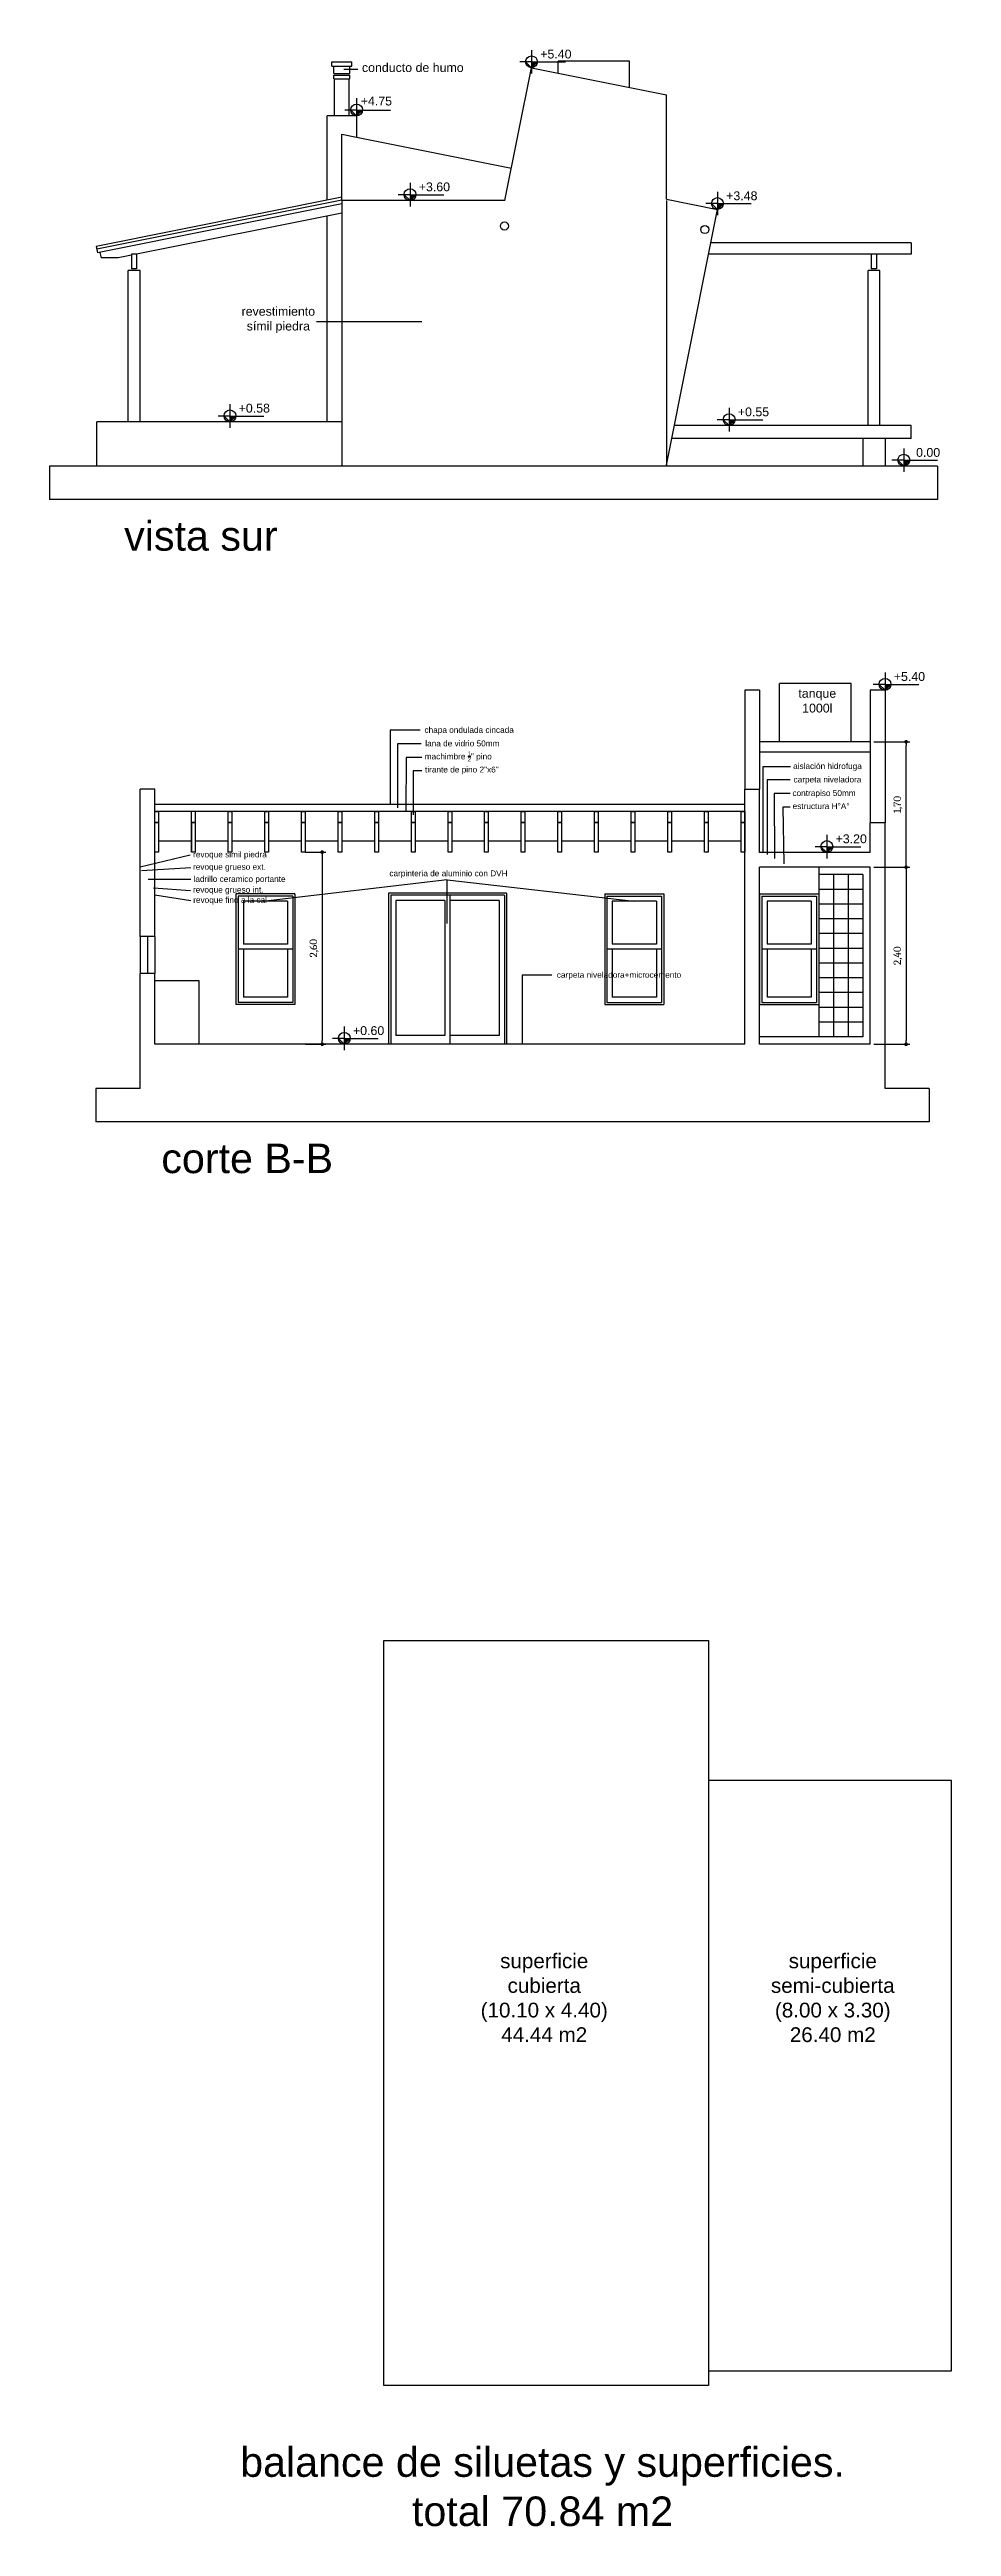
# Model space of a CAD drawing. Header units: millimetres. Extents: x 0 to 6982707, y 6395274 to 12792127.
# Drawn here: x 3491467.77 to 3491479.99, y 6396009.39 to 6396042.96 of the extents above; entities that cross this region are included whole.
import ezdxf

# ---------------------------------------------------------------- set-up
doc = ezdxf.new("R2010")
doc.units = ezdxf.units.MM
doc.header["$LTSCALE"] = 0.01
doc.layers.add('loteo', color=4, linetype='Continuous')
doc.layers.add('mamposteria', color=3, linetype='Continuous')
doc.styles.add('ARIAL', font='arial.ttf')
doc.styles.get("Standard").update_dxf_attribs({"font": 'Cambria.ttf'})
doc.dimstyles.new('150', dxfattribs={"dimtxt": 0.1, "dimasz": 0.05, "dimexe": 0.05, "dimexo": 0.05, "dimgap": 0.05, "dimtad": 1, "dimzin": 1, "dimtxsty": 'Standard', "dimblk": 'DOT', "dimcen": 0.05, "dimaunit": 1, "dimadec": 4, "dimazin": 0, "dimtfac": 1, "dimtmove": 0, "dimatfit": 3, "dimldrblk": 'DOT', "dimfxl": 1, "dimarcsym": 0})

msp = doc.modelspace()

# ---------------------------------------------------------------- texts
at = {"layer": 'loteo', "ltscale": 0.01, "char_height": 0.2, "attachment_point": 1, "style": 'ARIAL'}
for s, width, insert in [('\\pxqc;{\\H2x;vista sur}', 10.11083, (3491464.762, 6396036.571)), ('\\pxqc;{\\H2x;corte B-B}', 10.11083, (3491465.39, 6396028.133)), ('\\pxqc;superficie cubierta\\P(10.10 x 4.40)\\P44.44 m2', 2.13857, (3491473.403, 6396017.154)), ('\\pxqc;superficie semi-cubierta\\P(8.00 x 3.30)\\P26.40 m2', 2.13857, (3491477.315, 6396017.154)), ('\\pxqc;{\\H2x;balance de siluetas y superficies.\\Ptotal 70.84 m2}', 10.11083, (3491469.394, 6396010.46))]:
    msp.add_mtext_dynamic_manual_height_columns(s, width=width, gutter_width=1, heights=[0], dxfattribs=dict(at, insert=insert))
at = {"layer": 'mamposteria', "color": 251, "ltscale": 0.03, "attachment_point": 1, "style": 'ARIAL'}
for s, insert, char_height in [('\\pxqc;conducto de humo', (3491471.621, 6396042.78), 0.12), ('\\pxqc;+5.40', (3491473.561, 6396042.963), 0.12), ('\\pxqc;+4.75', (3491471.127, 6396042.326), 0.12), ('\\pxqc;+3.60', (3491471.914, 6396041.163), 0.12), ('\\pxqc;+3.48', (3491476.082, 6396041.042), 0.12), ('\\pxqc;revestimiento\\Psímil piedra', (3491469.798, 6396039.476), 0.12), ('\\pxqc;+0.58', (3491469.472, 6396038.163), 0.12), ('\\pxqc;+0.55', (3491476.24, 6396038.113), 0.12), ('\\pxqc;0.00', (3491478.608, 6396037.563), 0.12), ('\\pxqc;+5.40', (3491478.354, 6396034.525), 0.12), ('\\pxqc;tanque \\P1000l', (3491477.105, 6396034.297), 0.12), ('\\pxqc;chapa ondulada cincada', (3491472.385, 6396033.781), 0.08), ('\\A1;\\pxqc;machimbre {\\H0.7x;\\S1/2;}" pino', (3491472.237, 6396033.449), 0.08), ('\\pxqc;lana de vidrio 50mm', (3491472.293, 6396033.598), 0.08), ('\\A1;\\pxqc;tirante de pino 2"x6"', (3491472.286, 6396033.244), 0.08), ('\\pxqc;aislación hidrofuga', (3491477.243, 6396033.291), 0.08), ('\\pxqc;carpeta niveladora', (3491477.243, 6396033.109), 0.08), ('\\pxqc;contrapiso 50mm', (3491477.197, 6396032.925), 0.08), ('\\A1;\\pxqc;estructura H°A°', (3491477.157, 6396032.748), 0.08), ('\\pxqc;revoque simil piedra', (3491469.142, 6396032.093), 0.08), ('\\pxqc;+3.20', (3491477.565, 6396032.325), 0.12), ('\\pxqc;revoque grueso ext.', (3491469.135, 6396031.925), 0.08), ('\\A1;\\pxqc;ladrillo ceramico portante', (3491469.272, 6396031.76), 0.08), ('\\pxqc;carpinteria de aluminio con DVH', (3491472.105, 6396031.837), 0.08), ('\\pxqc;revoque grueso int.', (3491469.119, 6396031.615), 0.08), ('\\A1;\\pxqc;revoque fino a la cal', (3491469.144, 6396031.477), 0.08), ('\\pxqc;carpeta niveladora+microcemento', (3491474.417, 6396030.461), 0.08), ('\\pxqc;+0.60', (3491471.022, 6396029.725), 0.12)]:
    msp.add_mtext_dynamic_manual_height_columns(s, width=2.13857, gutter_width=1, heights=[0], dxfattribs=dict(at, insert=insert, char_height=char_height))

# ---------------------------------------------------------------- blocks, each defined once
blk = doc.blocks.new('_Dot')
at = {"color": 0, "linetype": 'ByBlock', "lineweight": -2}
blk.add_line((-0.5, 0), (-1, 0), dxfattribs=at)
at = {"color": 0, "linetype": 'ByBlock', "const_width": 0.5}
blk.add_lwpolyline([(-0.25, 0, 1), (0.25, 0, 1)], format="xyb", close=True, dxfattribs=at)
blk = doc.blocks.new('*D26')
at = {"layer": 'Defpoints', "color": 0, "ltscale": 0.03, "transparency": 16777216}
for p in [(3491471.185, 6396032.084), (3491471.185, 6396029.48), (3491471.462, 6396029.48)]:
    blk.add_point(p, dxfattribs=at)
at = {"layer": 'mamposteria', "color": 0, "lineweight": -2, "ltscale": 0.03, "transparency": 16777216}
for p, q in [((3491471.235, 6396032.084), (3491471.512, 6396032.084)), ((3491471.462, 6396032.034), (3491471.462, 6396029.53)), ((3491471.235, 6396029.48), (3491471.512, 6396029.48))]:
    blk.add_line(p, q, dxfattribs=at)
at = {"layer": 'mamposteria', "color": 0, "lineweight": -2, "ltscale": 0.03, "transparency": 16777216, "xscale": 0.05, "yscale": 0.05, "zscale": 0.05}
for p, rotation in [((3491471.462, 6396032.084), 90), ((3491471.462, 6396029.48), 270)]:
    blk.add_blockref('_Dot', p, dxfattribs=dict(at, rotation=rotation))
at = {"layer": 'mamposteria', "color": 0, "ltscale": 0.03, "transparency": 16777216, "insert": (3491471.352, 6396030.782), "char_height": 0.1, "attachment_point": 5, "rotation": 90}
blk.add_mtext('2,60', dxfattribs=at)
blk = doc.blocks.new('*D27')
at = {"layer": 'Defpoints', "color": 0, "ltscale": 0.03, "transparency": 16777216}
for p in [(3491478.893, 6396031.88), (3491478.893, 6396029.48), (3491479.378, 6396029.48)]:
    blk.add_point(p, dxfattribs=at)
at = {"layer": 'mamposteria', "color": 0, "lineweight": -2, "ltscale": 0.03, "transparency": 16777216}
for p, q in [((3491478.943, 6396031.88), (3491479.428, 6396031.88)), ((3491479.378, 6396031.83), (3491479.378, 6396029.53)), ((3491478.943, 6396029.48), (3491479.428, 6396029.48))]:
    blk.add_line(p, q, dxfattribs=at)
at = {"layer": 'mamposteria', "color": 0, "lineweight": -2, "ltscale": 0.03, "transparency": 16777216, "xscale": 0.05, "yscale": 0.05, "zscale": 0.05}
for p, rotation in [((3491479.378, 6396031.88), 90), ((3491479.378, 6396029.48), 270)]:
    blk.add_blockref('_Dot', p, dxfattribs=dict(at, rotation=rotation))
at = {"layer": 'mamposteria', "color": 0, "ltscale": 0.03, "transparency": 16777216, "insert": (3491479.268, 6396030.68), "char_height": 0.1, "attachment_point": 5, "rotation": 90}
blk.add_mtext('2,40', dxfattribs=at)
blk = doc.blocks.new('*D28')
at = {"layer": 'Defpoints', "color": 0, "ltscale": 0.03, "transparency": 16777216}
for p in [(3491478.893, 6396033.58), (3491479.378, 6396033.58), (3491478.893, 6396031.88)]:
    blk.add_point(p, dxfattribs=at)
at = {"layer": 'mamposteria', "color": 0, "lineweight": -2, "ltscale": 0.03, "transparency": 16777216}
for p, q in [((3491478.943, 6396033.58), (3491479.428, 6396033.58)), ((3491479.378, 6396031.93), (3491479.378, 6396033.53)), ((3491478.943, 6396031.88), (3491479.428, 6396031.88))]:
    blk.add_line(p, q, dxfattribs=at)
at = {"layer": 'mamposteria', "color": 0, "lineweight": -2, "ltscale": 0.03, "transparency": 16777216, "xscale": 0.05, "yscale": 0.05, "zscale": 0.05}
for p, rotation in [((3491479.378, 6396033.58), 90), ((3491479.378, 6396031.88), 270)]:
    blk.add_blockref('_Dot', p, dxfattribs=dict(at, rotation=rotation))
at = {"layer": 'mamposteria', "color": 0, "ltscale": 0.03, "transparency": 16777216, "insert": (3491479.268, 6396032.73), "char_height": 0.1, "attachment_point": 5, "rotation": 90}
blk.add_mtext('1,70', dxfattribs=at)

# ---------------------------------------------------------------- dimensions: what is measured, and where the dimension line sits
at = {"layer": 'mamposteria', "color": 251, "ltscale": 0.03}
for base, p1, p2, picture, middle in [((3491479.378, 6396033.58), (3491478.893, 6396031.88), (3491478.893, 6396033.58), '*D28', (3491479.268, 6396032.73)), ((3491471.462, 6396029.48), (3491471.185, 6396032.084), (3491471.185, 6396029.48), '*D26', (3491471.352, 6396030.782)), ((3491479.378, 6396029.48), (3491478.893, 6396031.88), (3491478.893, 6396029.48), '*D27', (3491479.268, 6396030.68))]:
    dim = msp.add_linear_dim(base=base, p1=p1, p2=p2, angle=90, dimstyle='150', dxfattribs=at)
    dim.commit()
    dim.dimension.update_dxf_attribs({"geometry": picture, "text_midpoint": middle})

# ---------------------------------------------------------------- hatches: boundary and pattern name
at = {"layer": 'mamposteria', "ltscale": 0.03}
h = msp.add_hatch(color=251, dxfattribs=at)
h.dxf.hatch_style = 1
h.paths.add_polyline_path([(3491474.38, 6396042.796), (3491474.3, 6396042.796), (3491474.3, 6396042.718)])
h = msp.add_hatch(color=251, dxfattribs=at)
h.dxf.hatch_style = 1
h.paths.add_polyline_path([(3491472.007, 6396042.144), (3491471.928, 6396042.144), (3491471.928, 6396042.066)])
h = msp.add_hatch(color=251, dxfattribs=at)
h.dxf.hatch_style = 1
h.paths.add_polyline_path([(3491472.733, 6396040.996), (3491472.653, 6396040.996), (3491472.653, 6396040.918)])
h = msp.add_hatch(color=251, dxfattribs=at)
h.dxf.hatch_style = 1
h.paths.add_polyline_path([(3491476.901, 6396040.876), (3491476.821, 6396040.876), (3491476.821, 6396040.797)])
h = msp.add_hatch(color=251, dxfattribs=at)
h.dxf.hatch_style = 1
h.paths.add_polyline_path([(3491470.291, 6396037.996), (3491470.211, 6396037.996), (3491470.211, 6396037.918)])
h = msp.add_hatch(color=251, dxfattribs=at)
h.dxf.hatch_style = 1
h.paths.add_polyline_path([(3491477.059, 6396037.946), (3491476.979, 6396037.946), (3491476.979, 6396037.868)])
h = msp.add_hatch(color=251, dxfattribs=at)
h.dxf.hatch_style = 1
h.paths.add_polyline_path([(3491479.427, 6396037.396), (3491479.347, 6396037.396), (3491479.347, 6396037.318)])
h = msp.add_hatch(color=251, dxfattribs=at)
h.dxf.hatch_style = 1
h.paths.add_polyline_path([(3491479.173, 6396034.358), (3491479.093, 6396034.358), (3491479.093, 6396034.28)])
h = msp.add_hatch(color=251, dxfattribs=at)
h.dxf.hatch_style = 1
h.paths.add_polyline_path([(3491478.384, 6396032.158), (3491478.304, 6396032.158), (3491478.304, 6396032.08)])
h = msp.add_hatch(color=251, dxfattribs=at)
h.dxf.hatch_style = 1
h.paths.add_polyline_path([(3491471.841, 6396029.558), (3491471.761, 6396029.558), (3491471.761, 6396029.48)])

# ---------------------------------------------------------------- linework, layer by layer
at = {"layer": 'loteo', "ltscale": 0.01}
for p, q in [((3491471.593, 6396042.797), (3491471.863, 6396042.797)), ((3491471.593, 6396042.741), (3491471.593, 6396042.797)), ((3491471.863, 6396042.741), (3491471.863, 6396042.797)), ((3491475.629, 6396042.808), (3491474.659, 6396042.808)), ((3491475.629, 6396042.452), (3491475.629, 6396042.808)), ((3491471.593, 6396042.741), (3491471.863, 6396042.741)), ((3491471.618, 6396042.741), (3491471.838, 6396042.741)), ((3491471.618, 6396042.641), (3491471.618, 6396042.741)), ((3491471.618, 6396042.641), (3491471.838, 6396042.641)), ((3491471.618, 6396042.616), (3491471.838, 6396042.616)), ((3491471.618, 6396042.566), (3491471.618, 6396042.616)), ((3491471.618, 6396042.566), (3491471.838, 6396042.566)), ((3491471.628, 6396042.066), (3491471.628, 6396042.566)), ((3491471.628, 6396042.066), (3491471.628, 6396042.566)), ((3491471.828, 6396042.066), (3491471.828, 6396042.566)), ((3491471.838, 6396042.641), (3491471.838, 6396042.741)), ((3491471.838, 6396042.566), (3491471.838, 6396042.616)), ((3491473.94, 6396040.918), (3491474.3, 6396042.718)), ((3491474.3, 6396042.718), (3491476.128, 6396042.352)), ((3491476.128, 6396040.936), (3491476.128, 6396042.352)), ((3491471.528, 6396040.921), (3491471.528, 6396042.066)), ((3491471.928, 6396042.066), (3491471.528, 6396042.066)), ((3491471.728, 6396040.918), (3491471.728, 6396041.816)), ((3491471.728, 6396041.816), (3491471.928, 6396041.776)), ((3491471.928, 6396042.066), (3491471.928, 6396041.776)), ((3491471.928, 6396041.776), (3491474.028, 6396041.356)), ((3491471.728, 6396040.961), (3491468.398, 6396040.296)), ((3491471.728, 6396040.921), (3491468.406, 6396040.256)), ((3491471.728, 6396040.871), (3491468.415, 6396040.208)), ((3491471.728, 6396040.918), (3491471.728, 6396037.318)), ((3491473.94, 6396040.918), (3491471.728, 6396040.918)), ((3491476.131, 6396040.956), (3491476.128, 6396040.956)), ((3491476.128, 6396040.936), (3491476.821, 6396040.797)), ((3491476.128, 6396040.918), (3491476.128, 6396037.318)), ((3491476.73, 6396040.342), (3491476.821, 6396040.797)), ((3491471.728, 6396040.748), (3491468.946, 6396040.192)), ((3491471.528, 6396037.918), (3491471.528, 6396040.708)), ((3491468.398, 6396040.296), (3491468.415, 6396040.208)), ((3491468.449, 6396040.215), (3491468.464, 6396040.142)), ((3491468.696, 6396040.142), (3491468.464, 6396040.142)), ((3491468.696, 6396040.142), (3491468.551, 6396040.142)), ((3491468.876, 6396040.178), (3491468.696, 6396040.142)), ((3491468.911, 6396040.192), (3491468.876, 6396040.192)), ((3491468.876, 6396040.192), (3491468.876, 6396039.992)), ((3491468.946, 6396040.192), (3491468.911, 6396040.192)), ((3491468.946, 6396040.192), (3491468.946, 6396039.992)), ((3491476.128, 6396037.328), (3491476.73, 6396040.342)), ((3491479.448, 6396040.192), (3491476.7, 6396040.192)), ((3491479.448, 6396040.342), (3491476.73, 6396040.342)), ((3491478.942, 6396040.192), (3491478.907, 6396040.192)), ((3491478.907, 6396040.192), (3491478.907, 6396039.992)), ((3491478.977, 6396040.192), (3491478.942, 6396040.192)), ((3491478.977, 6396040.192), (3491478.977, 6396039.992)), ((3491479.448, 6396040.342), (3491479.448, 6396040.192)), ((3491468.832, 6396037.918), (3491468.832, 6396039.969)), ((3491468.992, 6396039.969), (3491468.832, 6396039.969)), ((3491468.946, 6396039.992), (3491468.876, 6396039.992)), ((3491468.992, 6396037.918), (3491468.992, 6396039.969)), ((3491478.863, 6396037.868), (3491478.863, 6396039.969)), ((3491479.023, 6396039.969), (3491478.863, 6396039.969)), ((3491478.977, 6396039.992), (3491478.907, 6396039.992)), ((3491479.023, 6396037.868), (3491479.023, 6396039.969)), ((3491468.408, 6396037.318), (3491468.408, 6396037.918)), ((3491471.728, 6396037.918), (3491468.408, 6396037.918)), ((3491479.448, 6396037.868), (3491476.236, 6396037.868)), ((3491479.448, 6396037.693), (3491479.448, 6396037.868)), ((3491479.448, 6396037.693), (3491476.201, 6396037.693)), ((3491478.793, 6396037.693), (3491478.793, 6396037.318)), ((3491479.093, 6396037.693), (3491479.093, 6396037.318)), ((3491477.393, 6396034.28), (3491477.193, 6396034.28)), ((3491477.193, 6396034.28), (3491477.193, 6396032.938)), ((3491477.393, 6396034.28), (3491477.393, 6396032.938)), ((3491478.633, 6396034.37), (3491477.663, 6396034.37)), ((3491477.663, 6396033.58), (3491477.663, 6396034.37)), ((3491478.633, 6396033.58), (3491478.633, 6396034.37)), ((3491479.093, 6396034.28), (3491478.893, 6396034.28)), ((3491478.893, 6396034.28), (3491478.893, 6396032.48)), ((3491479.093, 6396034.28), (3491479.093, 6396032.48)), ((3491478.893, 6396033.58), (3491477.393, 6396033.58)), ((3491478.893, 6396033.44), (3491477.393, 6396033.44)), ((3491478.633, 6396033.58), (3491477.663, 6396033.58)), ((3491469.243, 6396032.484), (3491469.243, 6396032.084)), ((3491469.69, 6396032.484), (3491469.69, 6396032.084)), ((3491469.74, 6396032.484), (3491469.74, 6396032.084)), ((3491469.69, 6396032.235), (3491469.243, 6396032.235)), ((3491470.187, 6396032.235), (3491469.74, 6396032.235)), ((3491470.684, 6396032.235), (3491470.237, 6396032.235)), ((3491471.18, 6396032.235), (3491470.734, 6396032.235)), ((3491471.677, 6396032.235), (3491471.23, 6396032.235)), ((3491472.174, 6396032.235), (3491471.727, 6396032.235)), ((3491472.671, 6396032.235), (3491472.224, 6396032.235)), ((3491473.168, 6396032.235), (3491472.721, 6396032.235)), ((3491473.664, 6396032.235), (3491473.218, 6396032.235)), ((3491474.161, 6396032.235), (3491473.714, 6396032.235)), ((3491474.658, 6396032.235), (3491474.211, 6396032.235)), ((3491475.155, 6396032.235), (3491474.708, 6396032.235)), ((3491475.652, 6396032.235), (3491475.205, 6396032.235)), ((3491476.148, 6396032.235), (3491475.702, 6396032.235)), ((3491476.645, 6396032.235), (3491476.198, 6396032.235)), ((3491477.143, 6396032.235), (3491476.695, 6396032.235)), ((3491478.193, 6396031.88), (3491478.193, 6396029.58)), ((3491478.793, 6396031.78), (3491478.193, 6396031.78)), ((3491478.393, 6396031.78), (3491478.393, 6396029.58)), ((3491478.593, 6396031.78), (3491478.593, 6396029.58)), ((3491478.793, 6396031.78), (3491478.793, 6396029.58)), ((3491470.293, 6396031.518), (3491470.293, 6396030.018)), ((3491471.093, 6396031.518), (3491470.293, 6396031.518)), ((3491470.323, 6396031.488), (3491470.323, 6396030.048)), ((3491471.063, 6396031.488), (3491470.323, 6396031.488)), ((3491470.393, 6396031.418), (3491470.393, 6396030.838)), ((3491470.993, 6396031.418), (3491470.393, 6396031.418)), ((3491470.993, 6396031.418), (3491470.993, 6396030.838)), ((3491471.063, 6396031.488), (3491471.063, 6396030.048)), ((3491471.093, 6396031.518), (3491471.093, 6396030.018)), ((3491472.362, 6396031.53), (3491472.362, 6396029.48)), ((3491472.362, 6396031.53), (3491472.362, 6396029.48)), ((3491473.962, 6396031.53), (3491472.362, 6396031.53)), ((3491472.392, 6396031.5), (3491472.392, 6396029.48)), ((3491473.932, 6396031.5), (3491472.392, 6396031.5)), ((3491472.462, 6396031.43), (3491472.462, 6396029.6)), ((3491473.123, 6396031.43), (3491472.462, 6396031.43)), ((3491473.123, 6396031.43), (3491473.123, 6396029.6)), ((3491473.193, 6396031.5), (3491473.193, 6396029.48)), ((3491473.193, 6396031.5), (3491473.193, 6396029.48)), ((3491473.862, 6396031.43), (3491473.193, 6396031.43)), ((3491473.862, 6396031.43), (3491473.862, 6396029.6)), ((3491473.932, 6396031.5), (3491473.932, 6396029.48)), ((3491473.962, 6396031.53), (3491473.962, 6396029.48)), ((3491475.293, 6396031.518), (3491475.293, 6396030.018)), ((3491475.293, 6396031.518), (3491476.093, 6396031.518)), ((3491475.323, 6396031.488), (3491475.323, 6396030.048)), ((3491475.323, 6396031.488), (3491476.063, 6396031.488)), ((3491475.393, 6396031.418), (3491475.393, 6396030.838)), ((3491475.993, 6396031.418), (3491475.393, 6396031.418)), ((3491475.993, 6396031.418), (3491475.993, 6396030.838)), ((3491476.063, 6396031.488), (3491476.063, 6396030.048)), ((3491476.093, 6396031.518), (3491476.093, 6396030.018)), ((3491477.393, 6396031.518), (3491477.393, 6396030.018)), ((3491477.393, 6396031.518), (3491478.193, 6396031.518)), ((3491477.423, 6396031.488), (3491477.423, 6396030.048)), ((3491477.423, 6396031.488), (3491478.163, 6396031.488)), ((3491477.493, 6396031.418), (3491477.493, 6396030.838)), ((3491478.093, 6396031.418), (3491477.493, 6396031.418)), ((3491478.093, 6396031.418), (3491478.093, 6396030.838)), ((3491478.163, 6396031.488), (3491478.163, 6396030.048)), ((3491478.793, 6396031.58), (3491478.193, 6396031.58)), ((3491478.193, 6396031.518), (3491478.193, 6396030.018)), ((3491478.793, 6396031.38), (3491478.193, 6396031.38)), ((3491478.793, 6396031.18), (3491478.193, 6396031.18)), ((3491468.993, 6396030.94), (3491468.993, 6396030.44)), ((3491469.093, 6396030.94), (3491469.093, 6396030.44)), ((3491469.193, 6396030.94), (3491469.193, 6396030.44)), ((3491471.063, 6396030.768), (3491470.323, 6396030.768)), ((3491470.993, 6396030.838), (3491470.393, 6396030.838)), ((3491470.393, 6396030.768), (3491470.393, 6396030.118)), ((3491470.993, 6396030.768), (3491470.993, 6396030.118)), ((3491476.063, 6396030.768), (3491475.323, 6396030.768)), ((3491475.993, 6396030.838), (3491475.393, 6396030.838)), ((3491475.393, 6396030.768), (3491475.393, 6396030.118)), ((3491475.993, 6396030.768), (3491475.993, 6396030.118)), ((3491478.163, 6396030.768), (3491477.423, 6396030.768)), ((3491478.093, 6396030.838), (3491477.493, 6396030.838)), ((3491477.493, 6396030.768), (3491477.493, 6396030.118)), ((3491478.093, 6396030.768), (3491478.093, 6396030.118)), ((3491478.793, 6396030.98), (3491478.193, 6396030.98)), ((3491478.793, 6396030.78), (3491478.193, 6396030.78)), ((3491478.793, 6396030.58), (3491478.193, 6396030.58)), ((3491478.793, 6396030.38), (3491478.193, 6396030.38)), ((3491469.793, 6396030.34), (3491469.193, 6396030.34)), ((3491469.793, 6396029.48), (3491469.793, 6396030.34)), ((3491471.063, 6396030.048), (3491470.323, 6396030.048)), ((3491470.993, 6396030.118), (3491470.393, 6396030.118)), ((3491475.323, 6396030.048), (3491476.063, 6396030.048)), ((3491475.993, 6396030.118), (3491475.393, 6396030.118)), ((3491477.423, 6396030.048), (3491478.163, 6396030.048)), ((3491478.093, 6396030.118), (3491477.493, 6396030.118)), ((3491478.793, 6396030.18), (3491478.193, 6396030.18)), ((3491471.093, 6396030.018), (3491470.293, 6396030.018)), ((3491475.293, 6396030.018), (3491476.093, 6396030.018)), ((3491477.393, 6396030.018), (3491478.193, 6396030.018)), ((3491478.793, 6396029.98), (3491478.193, 6396029.98)), ((3491478.793, 6396029.78), (3491478.193, 6396029.78)), ((3491473.123, 6396029.6), (3491472.462, 6396029.6)), ((3491473.862, 6396029.6), (3491473.193, 6396029.6)), ((3491478.793, 6396029.58), (3491477.393, 6396029.58))]:
    msp.add_line(p, q, dxfattribs=at)
for points in [[(3491469.193, 6396032.484), (3491469.243, 6396032.484), (3491469.243, 6396032.084), (3491469.193, 6396032.084)], [(3491469.69, 6396032.484), (3491469.74, 6396032.484), (3491469.74, 6396032.084), (3491469.69, 6396032.084)], [(3491470.187, 6396032.484), (3491470.237, 6396032.484), (3491470.237, 6396032.084), (3491470.187, 6396032.084)], [(3491470.684, 6396032.484), (3491470.734, 6396032.484), (3491470.734, 6396032.084), (3491470.684, 6396032.084)], [(3491471.18, 6396032.484), (3491471.23, 6396032.484), (3491471.23, 6396032.084), (3491471.18, 6396032.084)], [(3491471.677, 6396032.484), (3491471.727, 6396032.484), (3491471.727, 6396032.084), (3491471.677, 6396032.084)], [(3491472.174, 6396032.484), (3491472.224, 6396032.484), (3491472.224, 6396032.084), (3491472.174, 6396032.084)], [(3491472.671, 6396032.484), (3491472.721, 6396032.484), (3491472.721, 6396032.084), (3491472.671, 6396032.084)], [(3491473.168, 6396032.484), (3491473.218, 6396032.484), (3491473.218, 6396032.084), (3491473.168, 6396032.084)], [(3491473.664, 6396032.484), (3491473.714, 6396032.484), (3491473.714, 6396032.084), (3491473.664, 6396032.084)], [(3491474.161, 6396032.484), (3491474.211, 6396032.484), (3491474.211, 6396032.084), (3491474.161, 6396032.084)], [(3491474.658, 6396032.484), (3491474.708, 6396032.484), (3491474.708, 6396032.084), (3491474.658, 6396032.084)], [(3491475.155, 6396032.484), (3491475.205, 6396032.484), (3491475.205, 6396032.084), (3491475.155, 6396032.084)], [(3491475.652, 6396032.484), (3491475.702, 6396032.484), (3491475.702, 6396032.084), (3491475.652, 6396032.084)], [(3491476.148, 6396032.484), (3491476.198, 6396032.484), (3491476.198, 6396032.084), (3491476.148, 6396032.084)], [(3491476.645, 6396032.484), (3491476.695, 6396032.484), (3491476.695, 6396032.084), (3491476.645, 6396032.084)], [(3491477.143, 6396032.484), (3491477.193, 6396032.484), (3491477.193, 6396032.084), (3491477.143, 6396032.084)], [(3491472.298, 6396021.398), (3491476.698, 6396021.398), (3491476.698, 6396011.298), (3491472.298, 6396011.298)], [(3491479.993, 6396019.498), (3491476.698, 6396019.498), (3491476.698, 6396011.498), (3491479.993, 6396011.498)]]:
    msp.add_lwpolyline(points, close=True, dxfattribs=at)
for centre in [(3491473.933, 6396040.572), (3491476.65, 6396040.524)]:
    msp.add_circle(centre, 0.055, dxfattribs=at)
at = {"layer": 'mamposteria', "color": 251, "ltscale": 0.03}
for p, q in [((3491474.3, 6396042.796), (3491474.141, 6396042.796)), ((3491474.3, 6396042.718), (3491474.22, 6396042.796)), ((3491474.3, 6396042.958), (3491474.3, 6396042.638)), ((3491474.3, 6396042.796), (3491474.76, 6396042.796)), ((3491474.3, 6396042.718), (3491474.38, 6396042.796)), ((3491474.659, 6396042.646), (3491474.659, 6396042.808)), ((3491471.757, 6396042.699), (3491471.947, 6396042.699)), ((3491471.928, 6396042.144), (3491471.768, 6396042.144)), ((3491471.928, 6396042.066), (3491471.848, 6396042.144)), ((3491471.928, 6396042.306), (3491471.928, 6396041.986)), ((3491471.928, 6396042.144), (3491472.387, 6396042.144)), ((3491471.928, 6396042.066), (3491472.007, 6396042.144)), ((3491472.653, 6396041.158), (3491472.653, 6396040.838)), ((3491472.653, 6396040.996), (3491472.493, 6396040.996)), ((3491472.653, 6396040.918), (3491472.573, 6396040.996)), ((3491472.653, 6396040.996), (3491473.112, 6396040.996)), ((3491472.653, 6396040.918), (3491472.733, 6396040.996)), ((3491476.821, 6396040.876), (3491476.661, 6396040.876)), ((3491476.821, 6396040.797), (3491476.741, 6396040.876)), ((3491476.821, 6396041.037), (3491476.821, 6396040.717)), ((3491476.821, 6396040.876), (3491477.28, 6396040.876)), ((3491476.821, 6396040.797), (3491476.901, 6396040.876)), ((3491471.383, 6396039.276), (3491472.815, 6396039.276)), ((3491470.211, 6396038.158), (3491470.211, 6396037.838)), ((3491476.979, 6396038.108), (3491476.979, 6396037.788)), ((3491470.211, 6396037.996), (3491470.051, 6396037.996)), ((3491470.211, 6396037.918), (3491470.131, 6396037.996)), ((3491470.211, 6396037.996), (3491470.67, 6396037.996)), ((3491470.211, 6396037.918), (3491470.291, 6396037.996)), ((3491476.979, 6396037.946), (3491476.819, 6396037.946)), ((3491476.979, 6396037.868), (3491476.899, 6396037.946)), ((3491476.979, 6396037.946), (3491477.438, 6396037.946)), ((3491476.979, 6396037.868), (3491477.059, 6396037.946)), ((3491479.347, 6396037.558), (3491479.347, 6396037.238)), ((3491479.347, 6396037.396), (3491479.187, 6396037.396)), ((3491479.347, 6396037.318), (3491479.267, 6396037.396)), ((3491479.347, 6396037.396), (3491479.806, 6396037.396)), ((3491479.347, 6396037.318), (3491479.427, 6396037.396)), ((3491479.093, 6396034.52), (3491479.093, 6396034.2)), ((3491479.093, 6396034.358), (3491478.933, 6396034.358)), ((3491479.093, 6396034.28), (3491479.013, 6396034.358)), ((3491479.093, 6396034.358), (3491479.552, 6396034.358)), ((3491479.093, 6396034.28), (3491479.173, 6396034.358)), ((3491472.791, 6396033.736), (3491472.385, 6396033.736)), ((3491472.385, 6396033.736), (3491472.385, 6396032.728)), ((3491472.804, 6396033.553), (3491472.481, 6396033.553)), ((3491472.481, 6396033.553), (3491472.483, 6396032.684)), ((3491472.599, 6396033.367), (3491472.598, 6396032.637)), ((3491472.811, 6396033.367), (3491472.599, 6396033.367)), ((3491472.815, 6396033.187), (3491472.695, 6396033.187)), ((3491472.695, 6396033.187), (3491472.695, 6396032.591)), ((3491477.81, 6396033.24), (3491477.435, 6396033.24)), ((3491477.435, 6396033.24), (3491477.435, 6396032.08)), ((3491477.806, 6396033.064), (3491477.495, 6396033.064)), ((3491477.495, 6396033.064), (3491477.495, 6396032.051)), ((3491477.806, 6396032.881), (3491477.591, 6396032.881)), ((3491477.591, 6396032.881), (3491477.593, 6396032)), ((3491477.806, 6396032.695), (3491477.709, 6396032.695)), ((3491477.709, 6396032.695), (3491477.719, 6396031.925)), ((3491469.674, 6396032.041), (3491468.993, 6396031.88)), ((3491478.304, 6396032.158), (3491478.144, 6396032.158)), ((3491478.304, 6396032.08), (3491478.224, 6396032.158)), ((3491478.304, 6396032.32), (3491478.304, 6396032)), ((3491478.304, 6396032.158), (3491478.763, 6396032.158)), ((3491478.304, 6396032.08), (3491478.384, 6396032.158)), ((3491469.681, 6396031.87), (3491469.014, 6396031.831)), ((3491469.679, 6396031.713), (3491469.103, 6396031.713)), ((3491473.158, 6396031.711), (3491470.693, 6396031.418)), ((3491473.158, 6396031.117), (3491473.158, 6396031.711)), ((3491473.158, 6396031.711), (3491475.693, 6396031.418)), ((3491469.675, 6396031.561), (3491469.176, 6396031.598)), ((3491469.681, 6396031.426), (3491469.193, 6396031.502)), ((3491474.577, 6396030.416), (3491474.171, 6396030.416)), ((3491474.171, 6396030.416), (3491474.171, 6396029.48)), ((3491471.761, 6396029.72), (3491471.761, 6396029.4)), ((3491471.761, 6396029.558), (3491471.601, 6396029.558)), ((3491471.761, 6396029.48), (3491471.681, 6396029.558)), ((3491471.761, 6396029.558), (3491472.22, 6396029.558)), ((3491471.761, 6396029.48), (3491471.841, 6396029.558))]:
    msp.add_line(p, q, dxfattribs=at)
at = {"layer": 'mamposteria', "ltscale": 0.03}
for p, q in [((3491479.804, 6396037.318), (3491467.765, 6396037.318)), ((3491467.765, 6396037.318), (3491467.765, 6396036.865)), ((3491479.804, 6396037.318), (3491479.804, 6396036.865)), ((3491479.804, 6396036.865), (3491467.765, 6396036.865)), ((3491469.193, 6396032.938), (3491468.993, 6396032.938)), ((3491468.993, 6396030.94), (3491468.993, 6396032.938)), ((3491469.193, 6396030.94), (3491469.193, 6396032.938)), ((3491477.193, 6396032.728), (3491469.193, 6396032.728)), ((3491477.193, 6396032.938), (3491477.393, 6396032.938)), ((3491477.193, 6396029.48), (3491477.193, 6396032.938)), ((3491477.393, 6396032.08), (3491477.393, 6396032.938)), ((3491477.193, 6396032.637), (3491469.193, 6396032.637)), ((3491479.093, 6396032.48), (3491478.893, 6396032.48)), ((3491478.893, 6396032.08), (3491478.893, 6396032.48)), ((3491479.093, 6396028.88), (3491479.093, 6396032.48)), ((3491478.893, 6396032.08), (3491477.393, 6396032.08)), ((3491478.893, 6396031.88), (3491477.393, 6396031.88)), ((3491477.393, 6396029.48), (3491477.393, 6396031.88)), ((3491478.893, 6396029.48), (3491478.893, 6396031.88)), ((3491469.193, 6396030.94), (3491468.993, 6396030.94)), ((3491468.993, 6396028.88), (3491468.993, 6396030.44)), ((3491469.193, 6396030.44), (3491468.993, 6396030.44)), ((3491469.193, 6396029.48), (3491469.193, 6396030.44)), ((3491477.193, 6396029.48), (3491469.193, 6396029.48)), ((3491478.893, 6396029.48), (3491477.393, 6396029.48)), ((3491468.393, 6396028.88), (3491468.393, 6396028.427)), ((3491468.993, 6396028.88), (3491468.393, 6396028.88)), ((3491479.693, 6396028.88), (3491479.093, 6396028.88)), ((3491479.693, 6396028.88), (3491479.693, 6396028.427)), ((3491479.693, 6396028.427), (3491468.393, 6396028.427))]:
    msp.add_line(p, q, dxfattribs=at)
for points in [[(3491469.193, 6396032.637), (3491469.243, 6396032.637), (3491469.243, 6396032.484), (3491469.193, 6396032.484)], [(3491470.187, 6396032.637), (3491470.237, 6396032.637), (3491470.237, 6396032.484), (3491470.187, 6396032.484)], [(3491470.684, 6396032.637), (3491470.734, 6396032.637), (3491470.734, 6396032.484), (3491470.684, 6396032.484)], [(3491471.18, 6396032.637), (3491471.23, 6396032.637), (3491471.23, 6396032.484), (3491471.18, 6396032.484)], [(3491471.677, 6396032.637), (3491471.727, 6396032.637), (3491471.727, 6396032.484), (3491471.677, 6396032.484)], [(3491472.174, 6396032.637), (3491472.224, 6396032.637), (3491472.224, 6396032.484), (3491472.174, 6396032.484)], [(3491472.671, 6396032.637), (3491472.721, 6396032.637), (3491472.721, 6396032.484), (3491472.671, 6396032.484)], [(3491473.168, 6396032.637), (3491473.218, 6396032.637), (3491473.218, 6396032.484), (3491473.168, 6396032.484)], [(3491473.664, 6396032.637), (3491473.714, 6396032.637), (3491473.714, 6396032.484), (3491473.664, 6396032.484)], [(3491474.161, 6396032.637), (3491474.211, 6396032.637), (3491474.211, 6396032.484), (3491474.161, 6396032.484)], [(3491474.658, 6396032.637), (3491474.708, 6396032.637), (3491474.708, 6396032.484), (3491474.658, 6396032.484)], [(3491475.155, 6396032.637), (3491475.205, 6396032.637), (3491475.205, 6396032.484), (3491475.155, 6396032.484)], [(3491475.652, 6396032.637), (3491475.702, 6396032.637), (3491475.702, 6396032.484), (3491475.652, 6396032.484)], [(3491476.148, 6396032.637), (3491476.198, 6396032.637), (3491476.198, 6396032.484), (3491476.148, 6396032.484)], [(3491476.645, 6396032.637), (3491476.695, 6396032.637), (3491476.695, 6396032.484), (3491476.645, 6396032.484)], [(3491477.143, 6396032.637), (3491477.193, 6396032.637), (3491477.193, 6396032.484), (3491477.143, 6396032.484)]]:
    msp.add_lwpolyline(points, close=True, dxfattribs=at)
msp.add_lwpolyline([(3491469.74, 6396032.637), (3491469.74, 6396032.484), (3491469.69, 6396032.484), (3491469.69, 6396032.637)], dxfattribs=at)
at = {"layer": 'mamposteria', "color": 251, "ltscale": 0.03}
for centre in [(3491474.3, 6396042.798), (3491471.928, 6396042.146), (3491472.653, 6396040.998), (3491476.821, 6396040.877), (3491470.211, 6396037.998), (3491476.979, 6396037.948), (3491479.347, 6396037.398), (3491479.093, 6396034.36), (3491478.304, 6396032.16), (3491471.761, 6396029.56)]:
    msp.add_circle(centre, 0.08, dxfattribs=at)

msp.set_redraw_order([(e.dxf.handle, doc.entitydb.next_handle()) for e in msp.query("TEXT MTEXT ATTDEF DIMENSION ARC_DIMENSION")])  # texts and dimensions are drawn at this point

doc.saveas('drawing.dxf')
